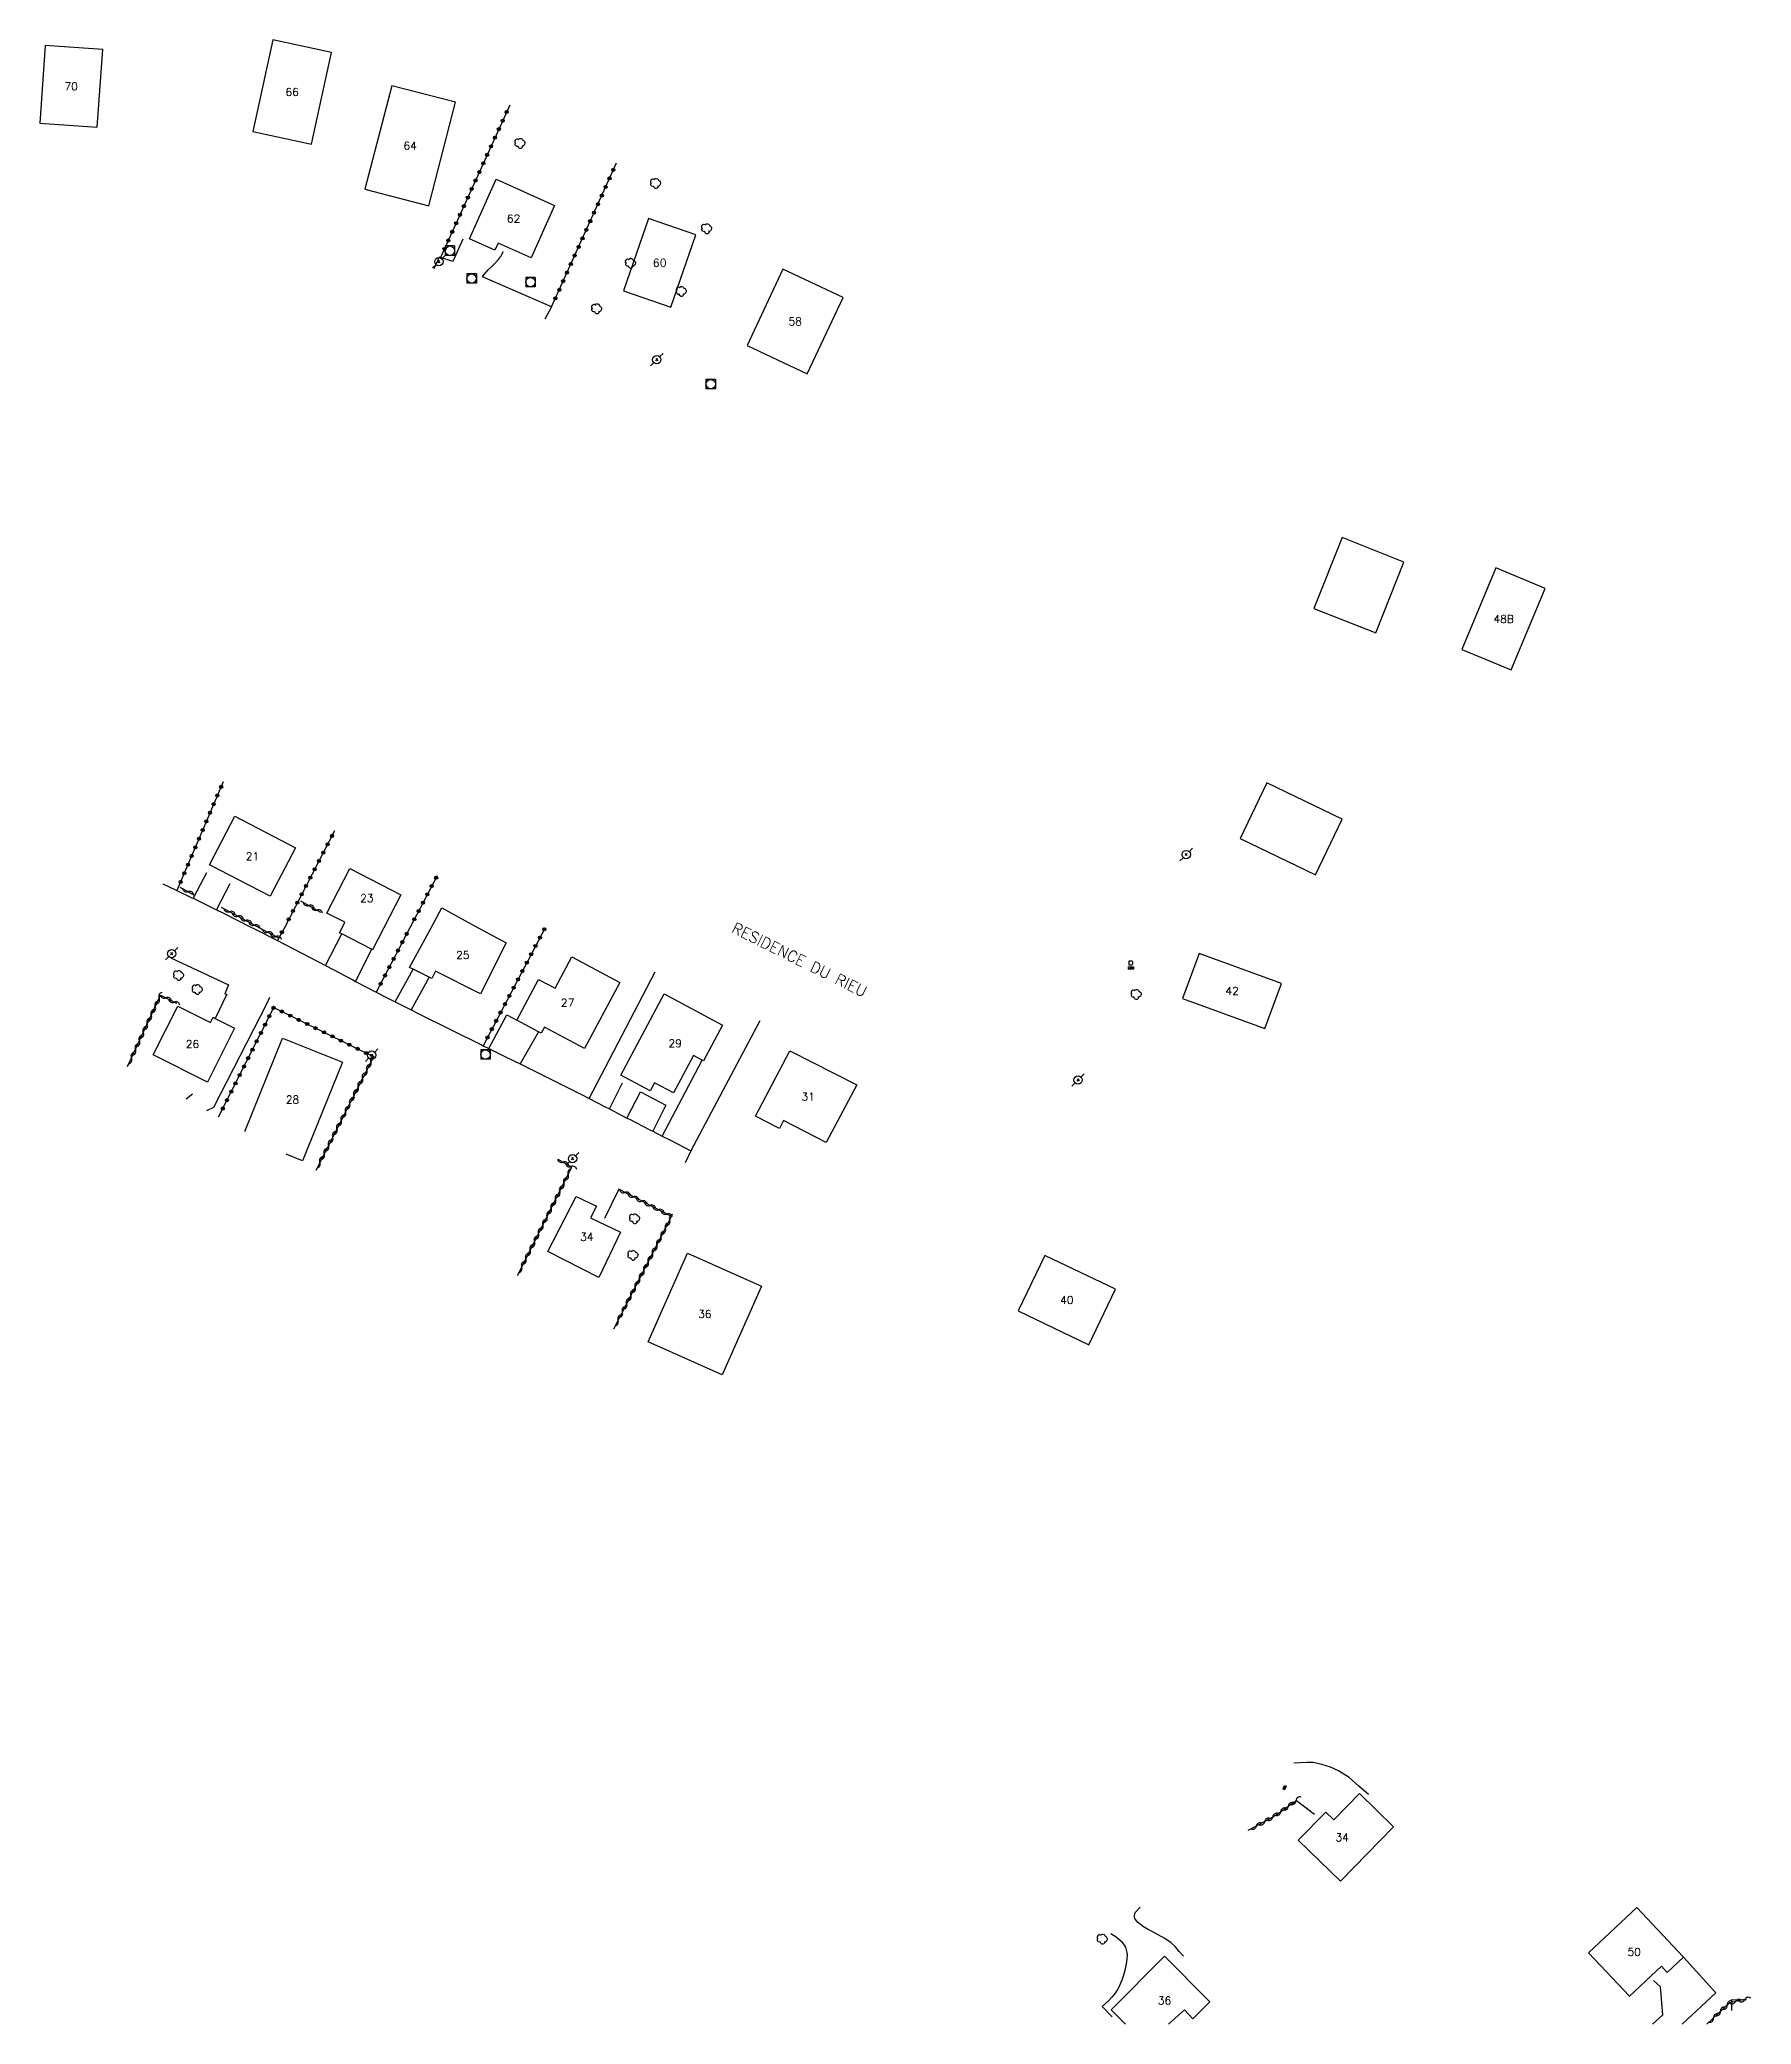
# Model space of a CAD drawing. Header units: millimetres. Extents: x 123007 to 124000, y 125000 to 126001.
# Drawn here: x 123409.2 to 123682.3, y 125000 to 125316.7 of the extents above; entities that cross this region are included whole.
import ezdxf
from ezdxf.enums import TextEntityAlignment as Align

# ---------------------------------------------------------------- set-up
doc = ezdxf.new("R2010")
doc.units = ezdxf.units.MM
doc.layers.get('0').update_dxf_attribs({"linetype": 'CONTINUOUS'})
for name, color, linetype in [('W0014', 7, 'CONTINUOUS'), ('W0017', 7, 'CONTINUOUS'), ('W0101', 7, 'CONTINUOUS'), ('W0104', 1, 'CONTINUOUS'), ('W0300', 7, 'CONTINUOUS'), ('W0310', 3, 'CONTINUOUS'), ('W0323', 7, 'CONTINUOUS'), ('W0330', 7, 'CONTINUOUS'), ('W0401', 7, 'CONTINUOUS'), ('W0420', 7, 'CONTINUOUS'), ('W0438', 7, 'CONTINUOUS'), ('W0473', 7, 'CONTINUOUS'), ('W0989', 7, 'CONTINUOUS'), ('W0991', 7, 'CONTINUOUS')]:
    doc.layers.add(name, color=color, linetype=linetype)
doc.styles.get("Standard").update_dxf_attribs({"font": 'romans.shx', "width": 0.85})

msp = doc.modelspace()

# ---------------------------------------------------------------- texts
at = {"layer": 'W0989'}
msp.add_text('RESIDENCE DU RIEU', height=1.75, rotation=333.6129, dxfattribs=at).set_placement((123530.45, 125169.89), align=Align.MIDDLE_CENTER)
at = {"layer": 'W0991'}
for s, p in [('70', (123414.25, 125309.27)), ('66', (123449.5, 125308.37)), ('64', (123468.35, 125299.79)), ('62', (123484.85, 125288.16)), ('60', (123508.15, 125281.1)), ('58', (123529.76, 125271.74)), ('48B', (123642.81, 125224.27)), ('21', (123443.18, 125186.4)), ('23', (123461.44, 125179.71)), ('25', (123476.75, 125170.63)), ('27', (123493.47, 125163.04)), ('42', (123599.48, 125164.9)), ('26', (123433.61, 125156.43)), ('29', (123510.64, 125156.54)), ('28', (123449.58, 125147.57)), ('31', (123531.84, 125148.04)), ('34', (123496.53, 125125.66)), ('40', (123573.12, 125115.58)), ('36', (123515.35, 125113.35)), ('34', (123617.05, 125029.82)), ('50', (123663.63, 125011.55)), ('36', (123588.7, 125003.79))]:
    msp.add_text(s, height=1.25, dxfattribs=at).set_placement(p, align=Align.MIDDLE_CENTER)

# ---------------------------------------------------------------- blocks, each defined once
blk = doc.blocks.new('T300')
for p, q in [((-0.8, 0.51), (-0.86, 0.34)), ((-0.86, 0.34), (-0.86, 0.17)), ((-0.86, 0.17), (-0.74, 0.06)), ((-0.69, 0.63), (-0.8, 0.51)), ((-0.8, -0.06), (-0.74, 0.06)), ((-0.74, 0.06), (-0.69, 0.11)), ((-0.57, 0.69), (-0.69, 0.63)), ((-0.46, 0.69), (-0.57, 0.69)), ((-0.29, 0.63), (-0.46, 0.69)), ((-0.29, 0.63), (-0.17, 0.74)), ((-0.23, 0.57), (-0.29, 0.63)), ((-0.17, 0.74), (-0.06, 0.8)), ((-0.06, 0.8), (0.06, 0.8)), ((0.06, 0.8), (0.23, 0.74)), ((0.23, 0.74), (0.34, 0.63)), ((0.34, 0.63), (0.4, 0.51)), ((0.46, 0.46), (0.34, 0.46)), ((0.4, 0.51), (0.4, 0.46)), ((0.57, 0.4), (0.46, 0.46)), ((0.57, 0.4), (0.69, 0.29)), ((0.69, 0.29), (0.74, 0.17)), ((0.74, 0.06), (0.69, -0.17)), ((0.74, 0.17), (0.74, 0.06)), ((-0.8, -0.17), (-0.8, -0.06)), ((-0.8, -0.23), (-0.8, -0.17)), ((-0.74, -0.34), (-0.8, -0.23)), ((-0.69, -0.4), (-0.74, -0.34)), ((-0.51, -0.46), (-0.69, -0.4)), ((-0.4, -0.46), (-0.51, -0.46)), ((-0.4, -0.46), (-0.34, -0.46)), ((-0.34, -0.46), (-0.34, -0.4)), ((-0.34, -0.51), (-0.34, -0.46)), ((-0.29, -0.63), (-0.34, -0.51)), ((-0.17, -0.74), (-0.29, -0.63)), ((-0.06, -0.8), (-0.17, -0.74)), ((0.06, -0.8), (-0.06, -0.8)), ((0.17, -0.74), (0.06, -0.8)), ((0.23, -0.69), (0.17, -0.74)), ((0.29, -0.46), (0.23, -0.46)), ((0.29, -0.63), (0.23, -0.69)), ((0.46, -0.4), (0.29, -0.46)), ((0.34, -0.51), (0.29, -0.63)), ((0.34, -0.51), (0.34, -0.46)), ((0.57, -0.34), (0.46, -0.4)), ((0.63, -0.29), (0.57, -0.34)), ((0.69, -0.17), (0.63, -0.29))]:
    blk.add_line(p, q)
blk = doc.blocks.new('T473')
for p, q in [((-0.166667, 0.166667), (0.166667, -0.166667)), ((-0.166667, -0.166667), (0.166667, 0.166667)), ((0.500001, 0.500001), (1.000002, 1.000002)), ((-1.000002, -1.000002), (-0.500001, -0.500001))]:
    blk.add_line(p, q)
blk.add_ellipse((0, 0), major_axis=(0.471405, 0.471405), ratio=1, start_param=5.4977871438, end_param=11.780972451)
blk = doc.blocks.new('T420')
for p, q in [((0.75, 0.75), (-0.75, 0.75)), ((-0.75, 0.75), (-0.75, -0.75)), ((0.75, 0.75), (0.75, -0.75)), ((0.75, -0.75), (-0.75, -0.75))]:
    blk.add_line(p, q)
blk.add_ellipse((0, 0), major_axis=(-0.53, 0.53), ratio=1, start_param=3.926991, end_param=10.210176)
blk = doc.blocks.new('t323o')
at = {"color": 0, "linetype": 'Continuous'}
for radius in [0.25, 0.15]:
    blk.add_circle((0, 0), radius, dxfattribs=at)
blk = doc.blocks.new('t310o')
at = {"color": 0, "linetype": 'Continuous'}
for centre, start, end in [((-0.5, 0.38), 216.8699, 323.1304), ((0.5, -0.37), 36.8699, 143.1303)]:
    blk.add_arc(centre, 0.625, start, end, dxfattribs=at)
blk = doc.blocks.new('T401')
for p, q in [((-0.3, 0.3), (0, 0.3)), ((-0.3, -0.25), (-0.3, 0.3)), ((-0.3, 0.15), (0, 0.15)), ((-0.3, 0), (0, 0)), ((0, 0.3), (0, -0.25)), ((-0.3, -0.15), (0, -0.15)), ((-0.3, -0.25), (-0.3, -0.3)), ((-0.3, -0.3), (0, -0.3)), ((0, -0.3), (0, -0.25))]:
    blk.add_line(p, q)
blk = doc.blocks.new('T438')
for p, q in [((-0.4, 0.2), (0.4, 0.2)), ((-0.4, -0.2), (-0.4, 0.2)), ((0.15, 1.1), (-0.3, 1.1)), ((-0.3, 1.1), (-0.3, 0.5)), ((-0.3, 0.5), (0.15, 0.5)), ((0.3, 0.65), (0.3, 0.95)), ((0.4, 0.2), (0.4, -0.2))]:
    blk.add_line(p, q)
at = {"flags": 128}
for points in [[(-0.4, -0.2), (0.4, 0.2)], [(0.4, -0.2), (-0.4, -0.2)]]:
    blk.add_lwpolyline(points, dxfattribs=at)
for centre, major_axis, start_param, end_param in [((0.15, 0.95), (0.106, -0.106), 0.785398, 2.356194), ((0.15, 0.65), (0.106, 0.106), 3.926991, 5.497787)]:
    blk.add_ellipse(centre, major_axis=major_axis, ratio=1, start_param=start_param, end_param=end_param)

# ---------------------------------------------------------------- linework, layer by layer
at = {"layer": 'W0014'}
for points in [[(123475.13, 125281.29), (123473.19, 125281.94), (123472.95, 125282.02), (123472.11, 125280.13)], [(123490.9, 125274.06), (123479.86, 125278.86)], [(123490.9, 125274.06), (123489.83, 125272.11)], [(123428.86, 125181.98), (123429.65, 125181.61), (123431.12, 125180.91), (123433.52, 125179.77), (123433.69, 125179.69), (123437.46, 125177.85), (123438.43, 125177.37), (123443.13, 125175)], [(123443.13, 125175), (123443.31, 125174.91), (123447.18, 125172.93), (123448.18, 125172.42), (123453.69, 125169.56), (123454.84, 125168.95), (123459.18, 125166.67), (123459.64, 125166.43), (123462.92, 125164.72), (123464.69, 125163.8), (123465.93, 125163.18), (123468.49, 125161.88), (123469.71, 125161.26), (123474.75, 125158.74), (123479.8, 125156.24), (123479.97, 125156.15), (123480.87, 125155.71), (123483.75, 125154.3), (123485.91, 125153.25), (123487.7, 125152.37), (123491.64, 125150.42), (123495.55, 125148.44), (123496.89, 125147.74), (123499.44, 125146.43), (123500.13, 125146.07), (123502.91, 125144.63), (123503.33, 125144.42), (123506.6, 125142.74), (123507.04, 125142.51), (123508.54, 125141.75), (123509.86, 125141.07), (123513.13, 125139.39)], [(123430.16, 125170.18), (123439.35, 125165.88)], [(123513.13, 125139.39), (123512.22, 125137.45)]]:
    msp.add_lwpolyline(points, dxfattribs=at)
at = {"layer": 'W0017'}
for points in [[(123476.72, 125284.9), (123475.13, 125281.29)], [(123479.86, 125278.86), (123480.17, 125279.25), (123480.49, 125279.63), (123480.81, 125280), (123481.29, 125280.48), (123481.79, 125280.95), (123482.26, 125281.45), (123482.42, 125281.64), (123482.57, 125281.84), (123482.72, 125282.04), (123482.78, 125282.13), (123482.85, 125282.23), (123482.91, 125282.33), (123483.01, 125282.52), (123483.1, 125282.72), (123483.19, 125282.92)], [(123435.84, 125183.74), (123433.69, 125179.69)], [(123437.46, 125177.85), (123439.59, 125182.06)], [(123454.84, 125168.95), (123457.44, 125174)], [(123462.18, 125171.56), (123459.64, 125166.43)], [(123465.93, 125163.18), (123468.79, 125168.39)], [(123471.35, 125167.11), (123468.49, 125161.88)], [(123435.87, 125145.85), (123437.03, 125146.34), (123445.46, 125162.85), (123445.97, 125163.9)], [(123439.35, 125165.88), (123438.77, 125164.45), (123439.06, 125164.38), (123437.24, 125160.53)], [(123480.87, 125155.71), (123483.75, 125161.07), (123485.34, 125160.24)], [(123488.8, 125158.4), (123485.91, 125153.25)], [(123508.54, 125141.75), (123514.91, 125153.87)], [(123433.61, 125148.46), (123432.61, 125147.66)], [(123500.13, 125146.07), (123502.24, 125150.25)], [(123502.91, 125144.63), (123505.09, 125148.79), (123509.16, 125146.66), (123507.04, 125142.51)], [(123501.63, 125133.26), (123499.36, 125128.57)], [(123621.26, 125036.68), (123619.71, 125038.02), (123618.15, 125039.36), (123616.45, 125040.45), (123615.17, 125041.03), (123613.82, 125041.48), (123612.44, 125041.76), (123611.41, 125041.79), (123610.37, 125041.73), (123609.32, 125041.66)], [(123609.75, 125035.71), (123612.66, 125033.53)], [(123591.71, 125010.87), (123591.07, 125011.61), (123590.44, 125012.35), (123589.75, 125013.02), (123588.76, 125013.7), (123587.69, 125014.28), (123586.62, 125014.86), (123586, 125015.2), (123585.38, 125015.55), (123584.8, 125015.96), (123584.61, 125016.13), (123584.42, 125016.3), (123584.25, 125016.49), (123584.11, 125016.67), (123583.98, 125016.86), (123583.9, 125017.06), (123583.9, 125017.33), (123583.98, 125017.62), (123584.06, 125017.9)], [(123580.13, 125014.47), (123580.55, 125014.21), (123580.97, 125013.95), (123581.36, 125013.66), (123581.79, 125013.26), (123582.17, 125012.81), (123582.46, 125012.32), (123582.6, 125011.9), (123582.68, 125011.45), (123582.73, 125011), (123582.71, 125010.46), (123582.64, 125009.91), (123582.55, 125009.36), (123582.38, 125008.59), (123582.17, 125007.82), (123581.91, 125007.07), (123581.7, 125006.55), (123581.47, 125006.03), (123581.2, 125005.54), (123580.93, 125005.12), (123580.63, 125004.72), (123580.31, 125004.34), (123579.82, 125003.82), (123579.3, 125003.33), (123578.78, 125002.84), (123580.33, 125001.18)], [(123671.3, 125000), (123676.69, 125005.04), (123671.52, 125010.71)], [(123666.72, 125006.99), (123667.81, 125006.05), (123668.17, 125001.44), (123666.57, 125000)]]:
    msp.add_lwpolyline(points, dxfattribs=at)
at = {"layer": 'W0101'}
for points in [[(123409.22, 125303.4), (123418.4, 125302.74), (123419.29, 125315.14), (123410.11, 125315.79), (123409.22, 125303.4)], [(123443.21, 125302.08), (123452.61, 125300.04), (123455.79, 125314.66), (123446.4, 125316.71), (123443.21, 125302.08)], [(123461.13, 125292.83), (123471.29, 125290.2), (123475.56, 125306.75), (123465.4, 125309.37), (123461.13, 125292.83)], [(123481.86, 125283.11), (123477.81, 125284.92), (123482.06, 125294.43), (123491.39, 125290.26), (123487.64, 125281.88), (123482.37, 125284.24)], [(123502.37, 125276.63), (123509.91, 125274.01), (123513.93, 125285.58), (123506.39, 125288.2), (123502.37, 125276.63)], [(123522.1, 125267.91), (123531.71, 125263.41), (123537.41, 125275.57), (123527.8, 125280.07), (123522.1, 125267.91)], [(123612.56, 125225.96), (123622.4, 125222.03), (123626.92, 125233.33), (123617.08, 125237.26), (123612.56, 125225.96)], [(123636.16, 125219.4), (123644.03, 125216.13), (123649.45, 125229.14), (123641.58, 125232.41), (123636.16, 125219.4)], [(123605.02, 125198.1), (123600.76, 125189.25), (123612.81, 125183.45), (123617.07, 125192.3), (123605.02, 125198.1)], [(123436.33, 125185.04), (123440.35, 125192.78), (123450.03, 125187.75), (123446.02, 125180.02)], [(123485.34, 125160.24), (123488.82, 125166.75), (123491.45, 125165.34), (123494.14, 125170.37), (123501.81, 125166.27), (123496.17, 125155.71), (123489.77, 125159.13), (123489.25, 125158.15), (123488.8, 125158.4)], [(123594.21, 125170.89), (123591.59, 125163.68), (123604.74, 125158.9), (123607.37, 125166.11), (123594.21, 125170.89)], [(123501.96, 125151.46), (123508.88, 125164.44), (123518.2, 125159.47), (123515.14, 125153.75), (123514.91, 125153.87), (123513.53, 125154.61), (123510.34, 125148.64), (123507.32, 125150.26), (123506.63, 125148.97)], [(123427.34, 125154.7), (123431.24, 125162.49), (123436.46, 125159.87), (123436.88, 125160.71), (123437.24, 125160.53), (123440.3, 125158.99), (123435.98, 125150.37)], [(123523.42, 125144.91), (123528.94, 125155.34), (123539.6, 125149.91), (123534.74, 125140.74), (123527.93, 125144.21), (123527.26, 125142.95)], [(123490.32, 125123.34), (123494.81, 125132.13), (123498.06, 125130.56), (123497.11, 125128.71), (123501.92, 125126.39), (123498.45, 125119.18)], [(123512.59, 125123.04), (123524.39, 125117.79), (123518.11, 125103.65), (123506.31, 125108.9), (123512.59, 125123.04)], [(123569.62, 125122.71), (123565.36, 125113.86), (123576.62, 125108.44), (123580.88, 125117.29), (123569.62, 125122.71)], [(123610.05, 125029.36), (123614.43, 125033.87), (123615.72, 125032.61), (123619.82, 125036.82), (123625.25, 125031.54), (123616.77, 125022.83)], [(123662.89, 125004.47), (123656.38, 125011.43), (123664.09, 125018.65), (123671.52, 125010.71), (123668.92, 125008.28), (123668, 125009.26), (123662.87, 125004.46)]]:
    msp.add_lwpolyline(points, close=True, dxfattribs=at)
for points in [[(123457.47, 125175), (123457.91, 125175.86), (123455.06, 125177.32), (123458.72, 125184.43), (123466.85, 125180.23), (123464.16, 125175)], [(123471.69, 125175), (123473.41, 125178.15), (123479.2, 125175)], [(123464.16, 125175), (123462.34, 125171.48), (123462.18, 125171.56), (123457.44, 125174), (123457.06, 125174.2), (123457.47, 125175)], [(123468.24, 125168.67), (123471.69, 125175)], [(123479.2, 125175), (123483.64, 125172.58), (123479.58, 125164.45), (123472.39, 125168.05), (123471.77, 125166.9), (123471.35, 125167.11), (123468.79, 125168.39), (123468.24, 125168.67)], [(123441.97, 125142.48), (123447.97, 125157.37)], [(123447.97, 125157.37), (123457.53, 125153.52), (123451.18, 125137.78), (123448.54, 125138.84)], [(123580.17, 125002.31), (123588.69, 125010.86), (123595.96, 125003.61), (123593.21, 125000.85), (123591.87, 125002.31), (123589.36, 125000)], [(123582.49, 125000), (123580.17, 125002.31)]]:
    msp.add_lwpolyline(points, dxfattribs=at)
at = {"layer": 'W0104'}
msp.add_lwpolyline([(123679.21, 125002.21), (123679.23, 125003.96), (123681.57, 125003.93)], dxfattribs=at)
at = {"layer": 'W0310'}
for points in [[(123431.61, 125181.49), (123433.96, 125180.14)], [(123438.19, 125178.26), (123444.27, 125175)], [(123450.86, 125179.28), (123454.05, 125177.48)], [(123444.27, 125175), (123447.32, 125173.37)], [(123423.24, 125152.85), (123428.51, 125164.23), (123431.03, 125162.93)], [(123462.53, 125154.52), (123453.26, 125136.23)], [(123485.46, 125119.51), (123494.16, 125136.81), (123491.93, 125138.03)], [(123500.82, 125111), (123510.05, 125128.92), (123501.63, 125133.26)], [(123602.04, 125030.96), (123603.29, 125031.61), (123604.58, 125032.29), (123605.83, 125033), (123607.16, 125033.87), (123608.45, 125034.79), (123609.75, 125035.71)], [(123681.5, 125004), (123678.88, 125003.44), (123675.23, 125000)]]:
    msp.add_lwpolyline(points, dxfattribs=at)
at = {"layer": 'W0323'}
for points in [[(123484.23, 125306.27), (123473.19, 125281.94)], [(123490.9, 125274.06), (123501.27, 125297.06)], [(123438.52, 125198.3), (123431.12, 125180.91)], [(123456.28, 125190.48), (123448.26, 125175)], [(123472.64, 125183.28), (123468.3, 125175)], [(123448.26, 125175), (123447.18, 125172.93)], [(123468.3, 125175), (123462.92, 125164.72)], [(123489.88, 125175), (123479.97, 125156.15)], [(123437.77, 125144.8), (123446.57, 125162.27), (123462.53, 125154.4)]]:
    msp.add_lwpolyline(points, dxfattribs=at)
at = {"layer": 'W0330'}
for points in [[(123496.89, 125147.74), (123507.43, 125167.97)], [(123524.14, 125160.16), (123513.13, 125139.39)], [(123584.06, 125017.9), (123584.8, 125018.67)]]:
    msp.add_lwpolyline(points, dxfattribs=at)

# ---------------------------------------------------------------- block references
at = {"layer": 'W0300'}
for p in [(123485.91, 125300.15), (123507.55, 125293.76), (123515.7, 125286.54), (123503.53, 125281.02), (123498.15, 125273.74), (123511.63, 125276.53), (123431.43, 125167.37), (123434.4, 125165.12), (123584.22, 125164.35), (123504.19, 125128.55), (123503.92, 125122.71), (123578.83, 125013.58)]:
    msp.add_blockref('T300', p, dxfattribs=at)
at = {"layer": 'W0310'}
for p, rotation in [((123432.91, 125180.75), 330.1790322196097), ((123439.51, 125177.55), 331.8410234025354), ((123440.83, 125176.84), 331.8410234025354), ((123442.16, 125176.13), 331.8410234025354), ((123452.16, 125178.54), 330.5164321017872), ((123453.47, 125177.81), 330.5164321017872), ((123443.48, 125175.42), 331.8410234025354), ((123445.59, 125174.29), 331.8438085516468), ((123446.91, 125173.58), 331.8438085516468), ((123428.29, 125163.74), 65.13200277313787), ((123429.37, 125163.79), 332.6662275866354), ((123430.7, 125163.1), 332.6662275866354), ((123426.39, 125159.65), 65.13200277313787), ((123427.02, 125161.01), 65.13200277313787), ((123427.66, 125162.37), 65.13200277313787), ((123425.13, 125156.93), 65.13200277313787), ((123425.76, 125158.29), 65.13200277313787), ((123423.87, 125154.21), 65.13200277313787), ((123424.5, 125155.57), 65.13200277313787), ((123462.07, 125153.62), 243.1137517058469), ((123460.72, 125150.95), 243.1137517058469), ((123461.4, 125152.28), 243.1137517058469), ((123458.68, 125146.93), 243.1137517058469), ((123459.36, 125148.27), 243.1137517058469), ((123460.04, 125149.61), 243.1137517058469), ((123457.33, 125144.26), 243.1137517058469), ((123458, 125145.59), 243.1137517058469), ((123455.97, 125141.58), 243.1137517058469), ((123456.65, 125142.92), 243.1137517058469), ((123453.93, 125137.57), 243.1137517058469), ((123454.61, 125138.9), 243.1137517058469), ((123455.29, 125140.24), 243.1137517058469), ((123492.72, 125137.6), 151.2579628261233), ((123492.87, 125134.25), 63.3189509462004), ((123493.54, 125135.59), 63.3189509462004), ((123494.04, 125136.88), 151.2579628261233), ((123491.52, 125131.57), 63.3189509462004), ((123492.2, 125132.91), 63.3189509462004), ((123502.63, 125132.75), 152.72332063965), ((123503.96, 125132.06), 152.72332063965), ((123505.29, 125131.37), 152.72332063965), ((123490.18, 125128.89), 63.3189509462004), ((123490.85, 125130.23), 63.3189509462004), ((123506.63, 125130.69), 152.72332063965), ((123507.96, 125130), 152.72332063965), ((123509.29, 125129.31), 152.72332063965), ((123509.75, 125128.34), 62.77075637193432), ((123488.16, 125124.87), 63.3189509462004), ((123488.83, 125126.21), 63.3189509462004), ((123489.5, 125127.55), 63.3189509462004), ((123508.37, 125125.68), 62.77075637193432), ((123509.06, 125127.01), 62.77075637193432), ((123486.81, 125122.19), 63.3189509462004), ((123487.48, 125123.53), 63.3189509462004), ((123506.32, 125121.67), 62.77075637193432), ((123507, 125123.01), 62.77075637193432), ((123507.69, 125124.34), 62.77075637193432), ((123486.13, 125120.85), 63.3189509462004), ((123504.94, 125119.01), 62.77075637193432), ((123505.63, 125120.34), 62.77075637193432), ((123503.57, 125116.34), 62.77075637193432), ((123504.26, 125117.67), 62.77075637193432), ((123501.51, 125112.34), 62.77075637193432), ((123502.2, 125113.67), 62.77075637193432), ((123502.88, 125115.01), 62.77075637193432), ((123605.99, 125033.11), 33.15873082231762), ((123607.25, 125033.93), 35.33207682903068), ((123608.47, 125034.8), 35.3112134397403), ((123609.69, 125035.67), 35.3112134397403), ((123603.37, 125031.65), 27.69772099147766), ((123604.7, 125032.35), 29.68589458540124), ((123677.41, 125002.06), 223.2963418194942), ((123678.5, 125003.09), 223.2963418194942), ((123679.84, 125003.64), 192.046573382931), ((123681.31, 125003.96), 192.046573382931), ((123676.32, 125001.03), 223.2963418194942)]:
    msp.add_blockref('t310o', p, dxfattribs=dict(at, rotation=rotation))
at = {"layer": 'W0323'}
for p, rotation in [((123483.11, 125303.8), 245.585489065642), ((123483.73, 125305.16), 245.585489065642), ((123481.25, 125299.7), 245.585489065642), ((123481.87, 125301.06), 245.585489065642), ((123482.49, 125302.43), 245.585489065642), ((123480.01, 125296.97), 245.585489065642), ((123480.63, 125298.33), 245.585489065642), ((123478.77, 125294.23), 245.585489065642), ((123479.39, 125295.6), 245.585489065642), ((123499.53, 125293.21), 65.72345580213009), ((123500.15, 125294.57), 65.72345580213009), ((123500.77, 125295.94), 65.72345580213009), ((123476.91, 125290.14), 245.585489065642), ((123477.53, 125291.5), 245.585489065642), ((123478.15, 125292.87), 245.585489065642), ((123498.3, 125290.47), 65.72345580213009), ((123498.92, 125291.84), 65.72345580213009), ((123475.67, 125287.41), 245.585489065642), ((123476.29, 125288.77), 245.585489065642), ((123497.07, 125287.74), 65.72345580213009), ((123497.68, 125289.1), 65.72345580213009), ((123474.43, 125284.67), 245.585489065642), ((123475.05, 125286.04), 245.585489065642), ((123495.21, 125283.63), 65.72345580213009), ((123495.83, 125285), 65.72345580213009), ((123496.45, 125286.37), 65.72345580213009), ((123473.81, 125283.31), 245.585489065642), ((123493.98, 125280.9), 65.72345580213009), ((123494.6, 125282.27), 65.72345580213009), ((123492.75, 125278.17), 65.72345580213009), ((123493.36, 125279.53), 65.72345580213009), ((123491.51, 125275.43), 65.72345580213009), ((123492.13, 125276.8), 65.72345580213009), ((123437.58, 125196.1), 246.9627940075516), ((123438.17, 125197.48), 246.9627940075516), ((123435.82, 125191.96), 246.9627940075516), ((123436.41, 125193.34), 246.9627940075516), ((123436.99, 125194.72), 246.9627940075516), ((123434.65, 125189.2), 246.9627940075516), ((123435.23, 125190.58), 246.9627940075516), ((123455.85, 125189.65), 242.5807854605159), ((123433.47, 125186.43), 246.9627940075516), ((123434.06, 125187.81), 246.9627940075516), ((123453.78, 125185.65), 242.5807854605159), ((123454.47, 125186.98), 242.5807854605159), ((123455.16, 125188.31), 242.5807854605159), ((123431.71, 125182.29), 246.9627940075516), ((123432.3, 125183.67), 246.9627940075516), ((123432.89, 125185.05), 246.9627940075516), ((123452.4, 125182.99), 242.5807854605159), ((123453.09, 125184.32), 242.5807854605159), ((123472.48, 125182.97), 242.3600240483806), ((123451.02, 125180.33), 242.5807854605159), ((123451.71, 125181.66), 242.5807854605159), ((123471.09, 125180.32), 242.3600240483806), ((123471.78, 125181.64), 242.3600240483806), ((123448.95, 125176.33), 242.5807854605159), ((123449.64, 125177.66), 242.5807854605159), ((123450.33, 125178.99), 242.5807854605159), ((123469, 125176.33), 242.3600240483806), ((123469.7, 125177.66), 242.3600240483806), ((123470.39, 125178.99), 242.3600240483806), ((123447.87, 125174.26), 242.5883831020604), ((123467.79, 125174.02), 242.3615240838215), ((123489.04, 125173.41), 242.2785514214862), ((123489.74, 125174.74), 242.2785514214862), ((123465.71, 125170.04), 242.3615240838215), ((123466.4, 125171.37), 242.3615240838215), ((123467.1, 125172.7), 242.3615240838215), ((123487.65, 125170.76), 242.2785514214862), ((123488.34, 125172.08), 242.2785514214862), ((123464.31, 125167.38), 242.3615240838215), ((123465.01, 125168.71), 242.3615240838215), ((123485.55, 125166.77), 242.2785514214862), ((123486.25, 125168.1), 242.2785514214862), ((123486.95, 125169.43), 242.2785514214862), ((123463.62, 125166.05), 242.3615240838215), ((123484.16, 125164.12), 242.2785514214862), ((123484.86, 125165.44), 242.2785514214862), ((123445.87, 125160.88), 63.26997630220241), ((123446.54, 125162.22), 63.26997630220241), ((123447.86, 125161.63), 333.7631640646451), ((123449.21, 125160.96), 333.7631640646451), ((123450.55, 125160.3), 333.7631640646451), ((123482.06, 125160.13), 242.2785514214862), ((123482.76, 125161.46), 242.2785514214862), ((123483.46, 125162.79), 242.2785514214862), ((123444.52, 125158.2), 63.26997630220241), ((123445.19, 125159.54), 63.26997630220241), ((123451.9, 125159.64), 333.7631640646451), ((123453.24, 125158.97), 333.7631640646451), ((123454.59, 125158.31), 333.7631640646451), ((123455.94, 125157.65), 333.7631640646451), ((123457.28, 125156.98), 333.7631640646451), ((123480.67, 125157.48), 242.2785514214862), ((123481.37, 125158.8), 242.2785514214862), ((123442.49, 125154.18), 63.26997630220241), ((123443.17, 125155.52), 63.26997630220241), ((123443.84, 125156.86), 63.26997630220241), ((123458.63, 125156.32), 333.7631640646451), ((123459.97, 125155.66), 333.7631640646451), ((123461.32, 125154.99), 333.7631640646451), ((123441.14, 125151.5), 63.26997630220241), ((123441.82, 125152.84), 63.26997630220241), ((123439.12, 125147.48), 63.26997630220241), ((123439.79, 125148.82), 63.26997630220241), ((123440.47, 125150.16), 63.26997630220241), ((123438.45, 125146.14), 63.26997630220241)]:
    msp.add_blockref('t323o', p, dxfattribs=dict(at, rotation=rotation))
at = {"layer": 'W0401', "rotation": 333.480877009624}
msp.add_blockref('T401', (123608, 125037.73), dxfattribs=at)
at = {"layer": 'W0420'}
for p in [(123474.67, 125283.04), (123478.15, 125278.6), (123487.52, 125278.03), (123516.29, 125261.74), (123480.35, 125154.75)]:
    msp.add_blockref('T420', p, dxfattribs=at)
at = {"layer": 'W0438'}
msp.add_blockref('T438', (123583.34, 125168.56), dxfattribs=at)
at = {"layer": 'W0473'}
for p in [(123472.92, 125281.29), (123507.69, 125265.65), (123592.17, 125186.67), (123430.28, 125170.85), (123462.2, 125154.66), (123574.91, 125150.7), (123494.25, 125138.14)]:
    msp.add_blockref('T473', p, dxfattribs=at)

msp.set_redraw_order([(e.dxf.handle, doc.entitydb.next_handle()) for e in msp.query("TEXT MTEXT ATTDEF DIMENSION ARC_DIMENSION")])  # texts and dimensions are drawn at this point

doc.saveas('drawing.dxf')
